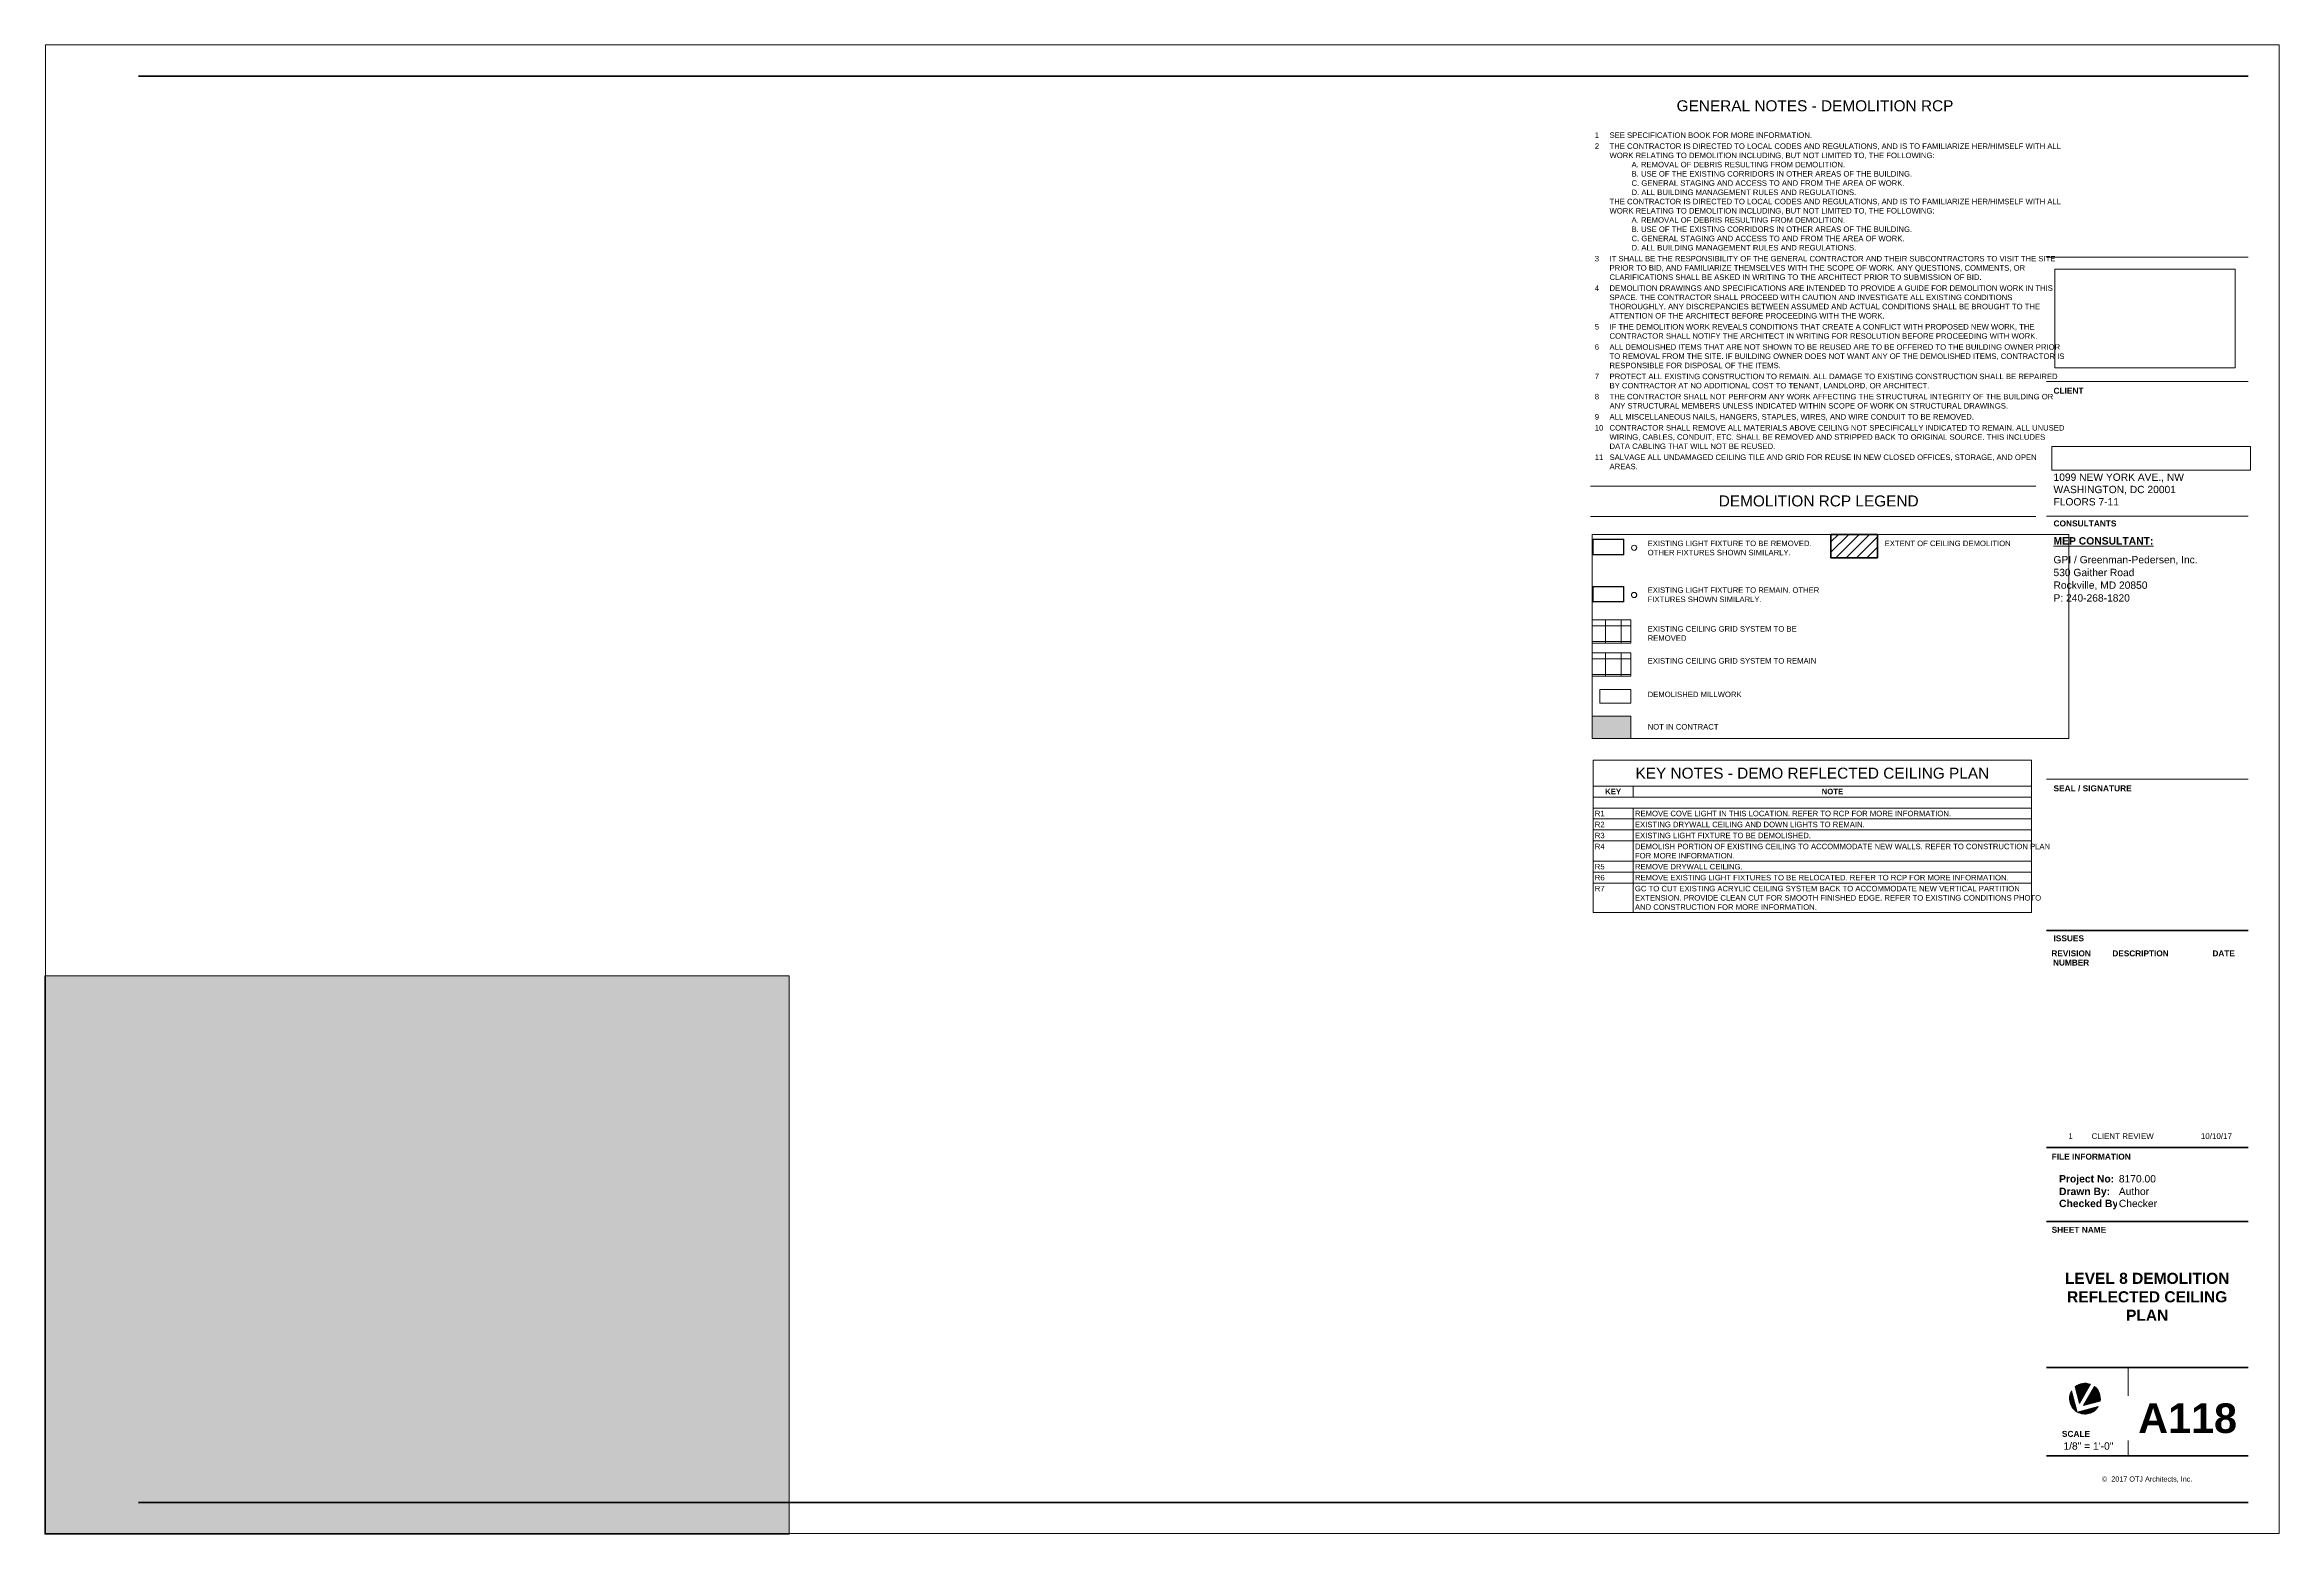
# Paper-space layout 'Layout1' of a CAD drawing. Header units: inches. Extents: x 0 to 36, y 0 to 24.
# The model-space entities are those that its viewports show. They can reach past a viewport. Long polylines and large blocks are cut down to what shows.
import ezdxf

# ---------------------------------------------------------------- set-up
doc = ezdxf.new("R2010")
doc.units = ezdxf.units.IN
doc.header["$MEASUREMENT"] = 0
for name, pattern in [('Dash', [0.25, 0.125, -0.125]), ('Dash 1_16_', [0.12499999999999999, 0.06249999999999999, -0.06249999999999999]), ('Dash 1_8_', [0.25, 0.125, -0.125]), ('Demolished 3_16_', [0.2812499999999999, 0.1874999999999999, -0.09374999999999997])]:
    doc.linetypes.add(name, pattern=pattern)
for name, color, linetype, lineweight in [('A-ANNO-NOTE', 131, 'Continuous', 9), ('A-DETL', 90, 'Dash 1_8_', 70), ('A-DETL-DEMO', 6, 'Demolished 3_16_', 9), ('A-DETL-GENF', 92, 'Continuous', 9), ('A-DETL-MBND', 5, 'Continuous', 9), ('A-DETL-THIN', 151, 'Continuous', 9), ('G-ANNO-REFR', 1, 'Dash', 9), ('G-ANNO-SCHD', 231, 'Continuous', 9), ('G-ANNO-TEXT', 231, 'Continuous', 9), ('G-ANNO-TTLB', 6, 'Continuous', 9), ('G-ANNO-TTLB-THIN', 151, 'Continuous', 9), ('G-ANNO-TTLB-WIDE', 214, 'Continuous', 50)]:
    doc.layers.add(name, color=color, linetype=linetype, lineweight=lineweight)
doc.layers.add('G-ANNO-NPLT', color=191, linetype='Continuous', plot=False)
doc.styles.add('Arial_1', font='arial.ttf', dxfattribs={"height": 0.09220621257485029})
doc.styles.add('Arial_B_2', font='arialbd.ttf', dxfattribs={"height": 0.09513339392643282})
doc.styles.add('Swis721 Lt BT', font='swissl.ttf', dxfattribs={"height": 8.514637904468403})
doc.styles.add('Swis721 Lt BT_1', font='swissl.ttf', dxfattribs={"height": 0.09608532357473035})
doc.styles.add('Swis721 Lt BT_2', font='swissl.ttf', dxfattribs={"height": 0.08333333333333331})
doc.styles.add('Swis721 Lt BT_3', font='swissl.ttf', dxfattribs={"height": 0.1182588597842835})
doc.styles.add('Swis721 Lt BT_4', font='swissl.ttf', dxfattribs={"height": 0.1773882896764253})
doc.styles.add('Swis721 Lt BT_5', font='swissl.ttf', dxfattribs={"height": 0.08869414483821263})
doc.styles.add('Swis721 Lt BT_B_1', font='', dxfattribs={"height": 0.1192218798151002})
doc.styles.add('Swis721 Lt BT_B_2', font='', dxfattribs={"height": 0.4768875192604006})
doc.styles.add('Swis721 Lt BT_B_3', font='', dxfattribs={"height": 0.1788328197226502})
doc.styles.add('Swis721 Lt BT_B_4', font='', dxfattribs={"height": 0.08941640986132511})
doc.styles.get('Swis721 Lt BT_B_1').set_extended_font_data('Swis721 Lt BT', bold=True)
doc.styles.get('Swis721 Lt BT_B_2').set_extended_font_data('Swis721 Lt BT', bold=True)
doc.styles.get('Swis721 Lt BT_B_3').set_extended_font_data('Swis721 Lt BT', bold=True)
doc.styles.get('Swis721 Lt BT_B_4').set_extended_font_data('Swis721 Lt BT', bold=True)
picture_1 = doc.add_image_def('image1.jpg', size_in_pixel=(1248, 150))
picture_2 = doc.add_image_def('image2.jpg', size_in_pixel=(2551, 1396))

# ---------------------------------------------------------------- blocks, each defined once
blk = doc.blocks.new('TB-DC_VA-24 x 36 - DC_VA 24X36-3374688-LEVEL 8 DEMOLITION REFLECTED CEILING PLAN')
at = {"layer": 'G-ANNO-TTLB'}
h = blk.add_hatch(color=256, dxfattribs=at)
edge = h.paths.add_edge_path(flags=0)
edge.add_line((32.66517749473161, 2.311137523626253), (32.75616867069017, 1.971553831908551))
edge.add_arc((32.88046492856971, 2.186841265746675), 0.2485925157591483, 149.9999999999986, 240.0000000000104, ccw=False)
h = blk.add_hatch(color=256, dxfattribs=at)
edge = h.paths.add_edge_path(flags=0)
edge.add_line((32.79448804294488, 2.111040377379424), (32.72269999401936, 2.378957023345547))
edge.add_arc((32.88046492856972, 2.186841265746635), 0.2485925157591917, 68.45651933527552, 129.3927463647064, ccw=False)
edge.add_line((32.97174988950517, 2.418066901865336), (32.79448804294488, 2.111040377379424))
h = blk.add_hatch(color=256, dxfattribs=at)
edge = h.paths.add_edge_path(flags=0)
edge.add_line((33.12572452239279, 2.146270703399233), (32.85780787642671, 2.074482654473722))
edge.add_line((32.85780787642671, 2.074482654473722), (33.03506972298693, 2.38150917895962))
edge.add_arc((32.88046492856969, 2.186841265746723), 0.2485925157591436, -9.39274636469412, 51.5434806647329, ccw=False)
h = blk.add_hatch(color=256, dxfattribs=at)
edge = h.paths.add_edge_path(flags=0)
edge.add_line((32.75616867069017, 1.97155383190856), (33.09575236240782, 2.062545007867137))
edge.add_arc((32.88046492856971, 2.186841265746674), 0.248592515759136, 240.0000000000069, 330.0000000000087, ccw=False)
at = {"layer": 'A-ANNO-NOTE'}
for p, q in [((32.75616867069017, 1.971553831908565), (32.66517749473162, 2.311137523626257)), ((32.66517749473162, 2.311137523626253), (32.75616867069017, 1.971553831908569)), ((32.75616867069017, 1.971553831908551), (32.66517749473161, 2.311137523626253)), ((32.72269999401936, 2.378957023345545), (32.79448804294488, 2.111040377379423)), ((32.79448804294488, 2.111040377379424), (32.72269999401936, 2.378957023345546)), ((32.72269999401936, 2.378957023345547), (32.79448804294488, 2.111040377379424)), ((32.97174988950518, 2.418066901865338), (32.79448804294488, 2.111040377379423)), ((32.79448804294488, 2.111040377379423), (32.97174988950518, 2.418066901865338)), ((32.79448804294488, 2.111040377379424), (32.97174988950517, 2.418066901865336)), ((33.03506972298698, 2.381509178959574), (32.85780787642671, 2.074482654473721)), ((32.85780787642671, 2.07448265447372), (33.03506972298698, 2.381509178959573)), ((33.03506972298693, 2.38150917895962), (32.85780787642671, 2.074482654473722)), ((33.09575236240781, 2.062545007867142), (32.75616867069017, 1.971553831908566)), ((32.75616867069018, 1.971553831908561), (33.09575236240781, 2.062545007867137)), ((33.09575236240782, 2.062545007867137), (32.75616867069017, 1.97155383190856)), ((33.12572452239277, 2.146270703399232), (32.85780787642671, 2.07448265447372)), ((32.85780787642671, 2.07448265447372), (33.12572452239277, 2.146270703399233)), ((32.85780787642671, 2.074482654473722), (33.12572452239279, 2.146270703399233))]:
    blk.add_line(p, q, dxfattribs=at)
for centre, radius, start, end in [((32.88046492856971, 2.186841265746674), 0.2485925157591424, 149.9999999999968, 240.0000000000108), ((32.8804649285697, 2.186841265746679), 0.2485925157591398, 149.999999999994, 239.9999999953111), ((32.88046492856971, 2.186841265746675), 0.2485925157591486, 149.9999999999979, 240.00000000001), ((32.88046492856973, 2.186841265746622), 0.2485925157592049, 68.4565193352762, 129.3927463647056), ((32.88046492856973, 2.18684126574662), 0.2485925157592115, 68.45651933527687, 129.3927463647065), ((32.88046492856972, 2.186841265746635), 0.2485925157591917, 68.4565193352751, 129.3927463647061), ((32.88046492856969, 2.186841265746727), 0.2485925157591366, 350.6072536353049, 51.54348066473147), ((32.88046492856969, 2.186841265746724), 0.2485925157591366, 350.6072536353153, 51.54348066473151), ((32.88046492856969, 2.186841265746723), 0.2485925157591436, 350.6072536353055, 51.54348066473253), ((32.88046492856971, 2.186841265746673), 0.248592515759136, 240.0000000000082, 330.0000000000084), ((32.8804649285697, 2.186841265746679), 0.2485925157591307, 239.9999999953101, 330.0000000000065), ((32.88046492856971, 2.186841265746674), 0.2485925157591396, 240.0000000000067, 330.0000000000076)]:
    blk.add_arc(centre, radius, start, end, dxfattribs=at)
at = {"layer": 'G-ANNO-TTLB'}
for p, q in [((0.01249999999996198, 24.0124999999998), (0.01249999999996198, 0.01249999999916795)), ((36.0125, 24.0125), (0.01249999999999929, 24.0125)), ((36.0125, 0.01249999999988205), (36.0125, 24.0125)), ((32.26249999999998, 20.58615224385849), (35.51249999999998, 20.58615224385849)), ((32.26249999999998, 20.58615224385849), (35.51249999999998, 20.58615224385849)), ((0.01249999999996198, 0.01249999999916529), (36.01249999999995, 0.01249999999916529))]:
    blk.add_line(p, q, dxfattribs=at)
at = {"layer": 'G-ANNO-TTLB-THIN'}
for p, q in [((32.26249999999998, 18.58047974385848), (35.51249999999999, 18.58047974385848)), ((32.26249999999998, 16.41007603562076), (35.51249999999999, 16.41007603562076)), ((32.26249999999997, 12.17184017249794), (35.51249999999999, 12.17184017249794)), ((33.57501179533868, 2.690203614458643), (33.57501179533868, 1.262499999999882))]:
    blk.add_line(p, q, dxfattribs=at)
at = {"layer": 'G-ANNO-TTLB-WIDE'}
for p, q in [((35.51249999999999, 23.50249999999988), (1.512500000000036, 23.50249999999988)), ((32.26249999999997, 9.731457673865457), (35.51249999999999, 9.731457673865457)), ((35.51249999999999, 6.238084377275196), (32.26249999999996, 6.238084377275206)), ((35.51249999999999, 5.04106319586103), (32.26249999999996, 5.041063195861041)), ((32.26249999999996, 2.690203614458643), (35.51249999999999, 2.690203614458643)), ((32.26249999999995, 1.262499999999882), (35.51249999999999, 1.262499999999882)), ((1.512499999999998, 0.512499999999882), (32.26249999999998, 0.512499999999882)), ((32.26249999999998, 0.512499999999882), (35.51249999999999, 0.512499999999882))]:
    blk.add_line(p, q, dxfattribs=at)
at = {"layer": 'G-ANNO-TTLB', "attachment_point": 1, "bg_fill": 3, "box_fill_scale": 1.25, "bg_fill_color": 0, "bg_fill_transparency": 0}
for s, insert, char_height, width, line_spacing_factor, style in [('DESCRIPTION', (33.32202222069675, 9.411992460571073), 0.09513339392643282, 1.053, 0.9385317878468563, 'Arial_B_2'), ('DATE', (34.93478327608478, 9.411992460571073), 0.09513339392643282, 0.41625, 0.9385317878468563, 'Arial_B_2'), ('Project No:', (32.46268918111955, 5.79106529491365), 0.1192218798151002, 0.9719999999999999, 0.9985383491037771, 'Swis721 Lt BT_B_1'), ('\\fSwis721 Lt BT|b1|i0|c0|p34|;SCALE', (32.50898079860782, 1.667155000893929), 0.09608532357473035, 0.4960054163845632, 1.006669768884753, 'Swis721 Lt BT_1')]:
    blk.add_mtext(s, dxfattribs=dict(at, insert=insert, char_height=char_height, width=width, line_spacing_factor=line_spacing_factor, style=style))
at = {"layer": 'G-ANNO-TTLB', "insert": (33.88280484204999, 0.932760695162638), "char_height": 0.08333333333333331, "width": 1.691133294186729, "attachment_point": 2, "line_spacing_factor": 1.006669768884753, "style": 'Swis721 Lt BT_2'}
blk.add_mtext('©  2017 OTJ Architects, Inc.', dxfattribs=at)
at = {"layer": 'G-ANNO-TTLB'}
image = blk.add_image(picture_2, insert=(32.39394147330498, 18.80362172958001), size_in_units=(2.9068955071309204, 1.5907589682300123), dxfattribs=at)
image.dxf.flags = 7
at = {"layer": 'G-ANNO-TTLB', "attachment_point": 1, "bg_fill": 3, "box_fill_scale": 1.25, "bg_fill_color": 0, "bg_fill_transparency": 0}
for s, insert, char_height, width, line_spacing_factor, style in [('\\fSwis721 Lt BT|b1|i0|c0|p34|;CLIENT', (32.37337726309554, 18.4818786766096), 0.09608532357473035, 0.5374407582938387, 1.006669768884753, 'Swis721 Lt BT_1'), ('\\fSwis721 Lt BT|b1|i0|c0|p34|;CONSULTANTS', (32.37428590828188, 16.34272496837187), 0.09608532357473035, 1.134597156398104, 1.006669768884753, 'Swis721 Lt BT_1'), ('\\fSwis721 Lt BT|b1|i0|c0|p34|;SEAL / SIGNATURE', (32.37325769334894, 12.07303768922743), 0.09608532357473035, 1.395396073121191, 1.006669768884753, 'Swis721 Lt BT_1'), ('\\fSwis721 Lt BT|b1|i0|c0|p34|;ISSUES', (32.37329619640249, 9.65579013132555), 0.09608532357473035, 0.547190250507786, 1.006669768884753, 'Swis721 Lt BT_1'), ('\\fSwis721 Lt BT|b1|i0|c0|p34|;FILE INFORMATION', (32.3437895233209, 6.136053448319706), 0.09608532357473035, 1.428300609343263, 1.006669768884753, 'Swis721 Lt BT_1'), ('Drawn By:', (32.46268918111955, 5.587734365212077), 0.1192218798151002, 0.8879999999999998, 0.9985383491037771, 'Swis721 Lt BT_B_1'), ('\\fSwis721 Lt BT|b1|i0|c0|p34|;SHEET NAME', (32.3437895233209, 4.956461656030365), 0.09608532357473035, 0.9859174001354094, 1.006669768884753, 'Swis721 Lt BT_1')]:
    blk.add_mtext(s, dxfattribs=dict(at, insert=insert, char_height=char_height, width=width, line_spacing_factor=line_spacing_factor, style=style))
at = {"layer": 'G-ANNO-TTLB', "bg_fill": 3, "box_fill_scale": 1.25, "bg_fill_color": 0, "bg_fill_transparency": 0}
for s, insert, char_height, width, attachment_point, line_spacing_factor, style in [('\\LMEP CONSULTANT:', (32.37329619640249, 16.07384631350395), 0.1192218798151002, 1.7925, 1, 0.9985383491037771, 'Swis721 Lt BT_B_1'), ('REVISION\\PNUMBER', (32.65724285685402, 9.411992460571073), 0.09513339392643282, 0.7357499999999999, 2, 0.9385317878468563, 'Arial_B_2'), ('Checked By:', (32.46268918111955, 5.393544271185731), 0.1192218798151002, 1.1115, 1, 0.9985383491037771, 'Swis721 Lt BT_B_1')]:
    blk.add_mtext(s, dxfattribs=dict(at, insert=insert, char_height=char_height, width=width, attachment_point=attachment_point, line_spacing_factor=line_spacing_factor, style=style))

msp = doc.modelspace()

# ---------------------------------------------------------------- hatches: boundary and pattern name
at = {"layer": 'A-DETL-GENF'}
h = msp.add_hatch(color=9, dxfattribs=at)
h.paths.add_polyline_path([(660.9834797504003, -433.4353236699363), (660.9834797504003, -433.9353236699366), (656.6900564768627, -433.9353236699366), (656.6900564768627, -433.4353236699363)], flags=0)
h.paths.add_polyline_path([(131.7649005817633, -847.9934023072892), (290.739329844735, -780.4980893510481), (227.7078407063127, -632.0052065429006), (203.2978773463724, -642.3666212537948), (194.9704201704446, -622.7483615645891), (199.2277551176622, -620.9412300953262), (205.748080824327, -636.3021548373143), (297.8760631437829, -597.1961464745016), (299.6831946130459, -601.4534814217188), (231.9651756535303, -630.198075073638), (294.9965234831548, -778.6906249791195), (401.0845671462851, -733.6491315694232), (338.0567406913447, -585.164877502822), (336.5033887511436, -585.8242362821484), (334.6962572818808, -581.5669013349308), (419.28164275213, -545.6625353834282), (421.0887742213928, -549.9198703306458), (342.3140756385622, -583.3577460335598), (405.3417607847047, -731.841667197495), (515.3128700827393, -685.151551858646), (511.6880892321665, -685.151551858646), (511.6880892321665, -619.4027848786629), (491.8949682861371, -619.4027848786629), (491.8949682861371, -612.4027848786625), (492.0069584593401, -612.4027848786625), (492.0069584593401, -532.9381131245918), (471.733480280098, -532.9381131245918), (471.733480280098, -528.4224680343874), (457.9089683594902, -534.2906251910744), (456.1018368902271, -530.0332902438571), (470.8299145454664, -523.7815921880286), (471.733480280098, -525.9102596616376), (471.733480280098, -508.9381131245918), (495.733480280098, -508.9381131245918), (495.733480280098, -510.5275882335142), (555.6706375525221, -510.5275882335145), (555.6706375525221, -394.7498531080817), (560.670637552522, -394.7498531080817), (560.670637552522, -437.3130093545549), (560.1706375525217, -437.3130093545549), (560.1706375525217, -441.9380093545551), (560.670637552522, -441.9380093545551), (560.670637552522, -498.0898845120222), (620.8821461732383, -498.0898845120222), (620.8821461732383, -477.6522231353305), (625.8821461732382, -477.6522231353305), (625.8821461732382, -500.4648845120221), (758.5071637197532, -500.4648845120221), (758.4645654787292, -433.9353236699362), (754.2334797504523, -433.9353236699362), (754.2334797504523, -433.4353236699367), (758.5071637197533, -433.4353236699367), (758.5071637197533, -376.9359923148448), (697.4834797504138, -376.9359923148448), (697.4834797504167, -433.4353236699367), (721.7334797504518, -433.4353236699367), (721.7334797504518, -433.9353236699366), (693.4834797504005, -433.9353236699366), (693.4834797504005, -433.4353236699367), (696.9834797504168, -433.4250143915864), (696.9834797504168, -376.9359923148448), (661.4834797504029, -376.9359923148448), (661.4834797504005, -433.4353236699363), (660.9834797504003, -433.4353236699363), (660.9834797504004, -376.9359923148448), (625.4591332033249, -376.9359923148448), (625.4591332033249, -433.4353236699363), (624.1900564768625, -433.435323669936), (624.1900564768625, -433.9353236699366), (625.4591332033249, -433.9353236699366), (625.4591332033249, -441.9380093545551), (600.1706375525218, -441.9380093545551), (600.1706375525218, -437.3130093545552), (620.8341332033248, -437.3130093545552), (620.8341332033248, -304.3748531080799), (601.1706375525221, -304.3748531080799), (601.1706375525221, -299.7498531080795), (634.6082499095241, -299.7498531080799), (634.6082499095239, -357.0098805562841), (665.4835624630601, -357.0098805562841), (665.4835624630601, -344.9495390663749), (665.98356246306, -344.9495390663749), (665.98356246306, -357.0098805562841), (696.9834797504168, -357.0098805562841), (696.9834797504168, -299.9495321712311), (699.2333815232182, -299.9495321712311), (699.2333815232182, -300.4495321712313), (697.4834797504167, -300.4495321712313), (697.4834797504169, -357.0098805562841), (733.4832832960205, -357.0098805562841), (733.4832832960205, -300.4495321712313), (731.7333815232186, -300.4495321712313), (731.7333815232186, -299.9495321712311), (757.7091332033253, -299.9495321712315), (757.7091332033253, -300.4495321712313), (733.9832832960204, -300.4495321712313), (733.9832832960201, -357.0098805562841), (793.959133203325, -357.0098805562844), (793.9591332033252, -300.4495321712313), (790.2091332033253, -300.4495321712313), (790.2091332033253, -299.9495321712315), (793.9591332033252, -299.9495321712315), (793.9591332033252, -230.9908611284903), (634.9834369303277, -230.9908611284903), (634.9834369303277, -254.9908611284898), (560.6706375525221, -254.977240021357), (560.6706375525221, -299.7498531080795), (561.1706375525218, -299.7498531080795), (561.1706375525218, -304.3748531080796), (560.6706375525221, -304.3748531080796), (560.6706375525221, -346.7498531080798), (555.6706375525221, -346.7498531080798), (555.6706375525221, -249.9772400213568), (564.5913601934102, -249.9772400213568), (564.5913601934102, -200.8417931341543), (575.8413601934102, -200.8417931341543), (575.8413601934102, -243.7408611284896), (630.3584369303276, -243.7408611284896), (630.3584369303276, -224.9908611284896), (674.8584801254701, -224.9908611284898), (674.8584801254701, -160.8417334490033), (555.7355738054698, -160.8417334490033), (555.7355738054698, 0.6582535666877901), (596.7334635365, 0.6584493540503898), (596.7334635365, -16.34211509228475), (638.7335150115287, -16.34211509228475), (638.7335150115287, 0.6584493540498783), (700.7334455503875, 0.6582777515964152), (700.7334455503875, -16.34211509228475), (742.7335150101655, -16.34211509228475), (742.7335150101655, 0.6584493540498783), (804.7334455503878, 0.6582777515964152), (804.7334455503878, -16.34211509228475), (846.7335150106526, -16.34211509228475), (846.7335150106526, 0.6584493540495372), (908.7334455503877, 0.6582777515964152), (908.7334455503877, -16.34211509228475), (950.7335150105107, -16.34211509228475), (950.7335150105107, 0.6584493540491961), (1498.609656567821, 0.6582777515926636), (1498.609656567821, -374.5487036101055), (1553.420962948588, -374.5487036101055), (1553.420962948589, 351.5871328168309), (1718.671101291783, 351.5871328168304), (1718.671101291783, 360.5871307006589), (1723.296101291783, 360.5871307006589), (1723.296101291783, 351.5871328168304), (1910.234484195759, 351.5871328168288), (1910.234484195759, 580.4323211622426), (-120.3534473380869, 580.4323211622426), (-120.3534473380869, 406.9622728470385), (48.70833716123133, 406.9622728470385), (48.70833716123133, 428.9111988008431), (66.73346294862708, 428.9111988008431), (66.73346294862708, 424.286198800843), (53.33333716123139, 424.2861988008432), (53.33333716123139, 330.6497728470385), (48.70833716123133, 330.6497728470385), (48.70833716123133, 402.3372728470383), (-120.3534473380869, 402.3372728470383), (-120.3534473380869, 286.9622728470385), (48.70833716123099, 286.9622728470385), (48.70833716123099, 290.6497728470384), (53.33333716123122, 290.6497728470384), (53.33333716123114, 280.6497728470382), (48.70833716123099, 280.6497728470382), (48.70833716123099, 282.337272847038), (-120.3534473380869, 282.337272847038), (-120.3534473380869, 166.9622728470384), (48.70833716123099, 166.9622728470384), (48.70833716123099, 240.6497728470381), (53.33333716123114, 240.6497728470381), (53.33333716123088, 160.6497728470382), (48.70833716123099, 160.6497728470382), (48.70833716123099, 162.337272847038), (-120.3534473380869, 162.337272847038), (-120.3534473380869, 0.5498509733610034), (-80.76277963279917, 0.5498509733608329), (-80.76277963279917, -14.03772715296185), (48.70833716123074, -14.03772715296219), (48.70833716123099, 120.6497728470381), (53.33333716123088, 120.6497728470381), (53.33333716123088, -25.35022715296213), (48.70833716123074, -25.35022715296213), (48.70833716123074, -18.66272715296207), (-80.76277963279917, -18.66272715296207), (-80.76277963279917, -30.95014902663933), (-120.3534473380869, -30.95014902663933), (-120.3534473380869, -193.037727152962), (48.70833716123031, -193.037727152962), (48.70833716123048, -65.35022715296206), (53.33333716123071, -65.35022715296206), (53.33333716123071, -220.9308177567402), (67.87518439525272, -255.1892629664596), (63.61784944803512, -256.9963944357226), (48.70833716123048, -221.8717846415751), (48.70833716123048, -197.6627271529624), (-120.3534473380869, -197.6627271529624), (-120.3534473380869, -254.1691410194725), (-74.95254019422553, -361.1036833442979), (79.90645336693191, -295.3699405140216), (79.24709458760617, -293.8165885738204), (83.50442953482352, -292.0094571045573), (138.9447268345611, -422.6186126601167), (134.6873918873435, -424.4257441293796), (81.71358483619466, -299.6272754612388), (-73.14507520671063, -365.3608767214172), (42.28843161335374, -637.245955617295), (197.1257915582391, -571.5213957123093), (169.0717311943994, -505.4301712331948), (173.329066141617, -503.6230397639318), (203.1902579747197, -573.971599190264), (182.9391511987658, -582.5676840170285), (183.5985099780916, -584.121035957229), (179.3411750308738, -585.9281674264919), (178.6818162515482, -584.374815486291), (44.09589660086844, -641.5031489944139), (120.3010812814027, -820.992217809056)], flags=0)
h.paths.add_polyline_path([(225.755919458898, -805.7600982712627), (216.3766449646329, -783.6687151103736), (238.468028125522, -774.2894406161079), (247.8473026197878, -796.380823776997), (227.7078407063127, -804.9313767268778)], flags=0)
h.paths.add_polyline_path([(446.6697510677004, -711.967353328644), (437.2904765734347, -689.8759701677549), (459.3818597343238, -680.4966956734892), (468.7611342285895, -702.5880788343786), (455.3311543876883, -708.2900064349673)], flags=0)
h.paths.add_polyline_path([(516.3130892321666, -684.7268917115492), (893.3413575028602, -524.6530919296656), (963.7412392189518, -524.6530919296656), (963.7412392189518, -523.3129362198773), (943.9420846501716, -523.3129362198773), (943.9420846501716, -499.312936219877), (963.7412392189518, -499.312936219877), (963.7412392189518, -496.9378800480578), (968.7412392189517, -496.9378800480578), (968.7412392189517, -456.937880048058), (963.7412392189518, -456.937880048058), (963.7412392189518, -457.4378800480575), (946.4834905811227, -457.4378800480575), (946.4834905811229, -308.8572704857597), (799.9591332033249, -308.8572704857597), (799.9591332033247, -363.0098805562844), (764.5071637197533, -363.0098805562844), (764.5071637197533, -516.5275882335152), (744.7334802310797, -516.5275882335148), (744.7334802310797, -518.8327619798554), (942.7334802837256, -518.8327619798554), (942.7334802837256, -523.8327619798563), (744.7334802310797, -523.8327619798563), (744.7334802310797, -532.9381131245925), (725.2571642005397, -532.9381131245925), (725.2571642005397, -561.4193000787213), (744.7334802310797, -561.4193000787213), (744.7334802310797, -585.4193000787213), (725.2571642005397, -585.4193000787213), (725.25716420054, -591.5347252076219), (659.6184002883473, -619.4027848786629), (590.8130892321637, -619.4027848786629), (590.8130892321667, -647.0636372626773), (516.7337343546027, -647.0636372626773), (516.7337343546027, -643.5636372626774), (587.3130892321697, -643.5636372626774), (587.3130892321699, -619.4027848786629), (516.3130892321683, -619.4027848786629), (516.3130892321666, -647.0636372626773)], flags=0)
h.paths.add_polyline_path([(658.1939491881178, -612.4027848786628), (718.2571642005399, -586.9019198373909), (718.2571642005399, -516.5275882335148), (499.0069584593404, -516.5275882335148), (499.00695845934, -612.4027848786625), (641.7065671167063, -612.4027848786628)], flags=0)
h.paths.add_polyline_path([(266.0642298651043, -553.3927665706929), (246.2554822035636, -506.736424994122), (353.0305008151457, -461.4032649399603), (225.0160802052914, -159.8857416340133), (218.135308325176, -162.8207547456346), (216.6639952815698, -159.3714449700802), (120.3010812814009, -200.4753241557592), (111.9965035856301, -180.9152176693002), (111.9965035856301, -35.66272715296247), (108.2465035856304, -35.66272715296247), (108.2465035856305, 5.054948820540573), (112.8715035856304, 5.054948820540573), (112.8715035856304, -31.03772715296259), (203.2560671935354, -31.03772715296259), (203.2560671935354, 5.054948820540232), (260.1755296318341, 5.054948820540061), (261.12527710014, 4.105201352234189), (257.7334629486143, 4.105201352234189), (257.7334629486143, 0.9562777777844075), (258.2597919058582, 0.4299488205401757), (250.8715035856305, 0.4299488205401757), (250.8715035856305, -35.66272715296247), (237.0459802801109, -35.66272715296247), (237.0459802801108, -149.2430215811155), (363.4209629486144, -149.243021581116), (363.4209629486144, -0.5197986477660378), (297.7334629486143, -0.5197986477660378), (297.7334629486143, 4.105201352234018), (495.7334802800972, 4.105201352234018), (495.7334802800972, -81.5197986477662), (491.108480280097, -81.5197986477662), (491.108480280097, -0.5197986477660378), (368.0459629486148, -0.5197986477660378), (368.0459629486148, -149.243021581116), (491.108480280097, -149.243021581116), (491.108480280097, -121.5197986477661), (495.7334802800972, -121.5197986477661), (495.7334802800968, -271.6485654056102), (491.1084802800968, -271.6485654056102), (491.108480280097, -229.9380655476185), (467.1084802800964, -229.9380655476192), (467.1084802800964, -196.2072986477661), (491.108480280097, -196.2072986477661), (491.108480280097, -153.8680215811164), (237.0459802801108, -153.8680215811164), (237.0459802801112, -179.2643334492411), (294.817560972284, -315.3360654056076), (491.1084802800968, -315.3360654056098), (491.1084802800968, -311.6485654056104), (495.7334802800968, -311.6485654056104), (495.7334802800967, -455.1771229589646), (418.4732378813657, -487.9721501514753), (416.6661064121026, -483.714815204258), (491.1084802800966, -452.1159022384344), (491.1084802800968, -319.9610654056106), (296.7811838119426, -319.9610654056099), (373.9956285274556, -501.8273584619193), (379.8459122740046, -499.3440603438291), (381.653043743268, -503.6013952910464), (372.5813258916567, -507.4521110588144), (361.9810108299507, -482.4847618457965), (304.7783315584577, -506.7658586162604), (315.2334738587213, -531.396630339359), (266.3106615771474, -553.2825239663828)], flags=0)
h.paths.add_polyline_path([(266.3106615771474, -548.2158221644428), (309.203423239598, -529.0275053990299), (293.3813063922581, -491.7529339918842), (250.1340137305174, -510.1143116402999), (250.175952024448, -510.2130905939326), (271.8267129222022, -501.0208898166819), (281.2059874161659, -523.1122729776979), (259.555226518416, -532.3044737549493), (266.0642298651043, -547.6353916229048)], flags=0)
h.paths.add_polyline_path([(3.30846927488659, -538.9771653625842), (-6.070805219378811, -516.8857822016954), (16.02057794151025, -507.5065077074294), (25.39985243577604, -529.5978908683185), (16.02057794151029, -533.5800222449777)], flags=0)
h.paths.add_polyline_path([(27.39094445204551, -520.2824489130043), (25.50194740903983, -516.0598638401549), (150.9759958062402, -462.7992902076787), (150.3166370269144, -461.2459382674775), (154.5739719741319, -459.4388067982146), (157.699821002047, -466.8028456258343), (153.4424860548285, -468.6099770950968), (152.7831272755031, -467.056625154896), (41.84812909148031, -514.1457381202722)], flags=0)
h.paths.add_polyline_path([(758.5071637197533, -510.5275882335145), (758.5071637197533, -505.0898845120226), (560.670637552522, -505.0898845120223), (560.670637552522, -510.5275882335145), (720.7334802310797, -510.5275882335145), (720.7334802310797, -508.9381131245925), (744.7334802310797, -508.9381131245925), (744.7334802310797, -510.5275882335145), (752.0277739943332, -510.5275882335145)], flags=0)
h.paths.add_polyline_path([(302.9712000891952, -502.5085236690428), (360.1735464688168, -478.2275682027949), (354.837965170754, -465.6604585699477), (297.6385000352614, -489.9454696307509), (302.6820626130931, -501.8273584619193)], flags=0)
h.paths.add_polyline_path([(963.7412392189518, -452.4378800480577), (963.7412392189519, -308.8572704857597), (951.483490581123, -308.8572704857597), (951.483490581123, -452.4378800480577), (958.1250045692094, -452.4378800480577)], flags=0)
h.paths.add_polyline_path([(758.5071637197533, -370.9359923148445), (758.5071637197533, -363.0098805562844), (625.4591332033249, -363.0098805562844), (625.4591332033249, -370.9359923148445), (739.4790655824503, -370.9359923148445)], flags=0)
h.paths.add_polyline_path([(625.4591332033249, -357.0098805562841), (631.108249909524, -357.0098805562841), (631.108249909524, -304.3748531080799), (625.4591332033249, -304.3748531080799), (625.4591332033249, -350.0345817510879)], flags=0)
h.paths.add_polyline_path([(967.2209177567207, -347.3626268459989), (968.7412392189517, -347.3626268459989), (968.7412392189517, -342.7376268459989), (967.2209177567207, -342.7376268459989)], flags=0)
h.paths.add_polyline_path([(958.1250045692094, -303.8572704857594), (963.7412392189519, -303.8572704857594), (963.7412392189519, -267.3357967128443), (968.7412392189517, -267.3357967128443), (968.7412392189517, -227.3357967128442), (965.7334802837265, -227.3264629265261), (965.7334802837265, -224.7167764952555), (769.7350734502107, -224.7167764952555), (769.7350734502107, -224.9908611284898), (799.9591332033247, -224.9908611284903), (799.9591332033247, -303.8572704857594), (951.483490581123, -303.8572704857594)], flags=0)
h.paths.add_polyline_path([(766.2350734502093, -224.9908611284898), (766.2236008464985, -205.9380655476203), (679.4834801254702, -205.9380655476203), (679.4834801254702, -224.9908611284898), (739.4790655824503, -224.9908611284898)], flags=0)
h.paths.add_polyline_path([(967.236850517811, -222.3264629265261), (968.132164249468, -222.3264629265261), (968.132164249468, -204.9389344555794), (965.4420846501724, -204.9389344555794), (965.4420846501724, -199.9389344555791), (988.7334803340617, -199.9389344555793), (988.7334803340617, -161.7445050640487), (993.7334803340614, -161.7445050640487), (993.7334803340614, -121.7445050640488), (988.7334803340614, -121.7445050640488), (988.7334803340614, -121.3417321479468), (980.1084802804533, -121.3417321479468), (980.1084802804533, -122.5917332798395), (769.7350734502111, -122.5917332798395), (769.7350734502107, -217.7167764952556), (965.7334802837265, -217.7167764952556), (965.7334802837265, -222.3264629265261), (967.229018231965, -222.3264629265261)], flags=0)
h.paths.add_polyline_path([(491.108480280097, -201.3148456606241), (491.108480280097, -200.8322986477695), (471.7334802800987, -200.8322986477687), (471.7334802800963, -201.3148456606241), (472.2160272929519, -201.3148456606241)], flags=0)
h.paths.add_polyline_path([(721.9344359582533, -201.31306554762), (766.235073450211, -201.31306554762), (766.2350734502114, -119.3417332798389), (679.4834801254713, -119.3417332798389), (679.4834801254702, -201.31306554762)], flags=0)
h.paths.add_polyline_path([(232.4209802801109, -168.3708845811633), (232.4209802801109, -156.7271601276787), (228.2354405460045, -158.5125141857482), (229.1089199058318, -160.5698553194995)], flags=0)
h.paths.add_polyline_path([(584.6592860477166, -146.8417334490029), (668.2334801254704, -146.8417334490029), (668.2334801254706, -111.3417332798385), (771.7334455503859, -111.3417332798389), (771.7334455503859, -24.34155064595091), (569.73557380547, -24.34155064594955), (569.73557380547, -146.8417334490029)], flags=0)
h.paths.add_polyline_path([(817.1103943068858, -111.3417332798389), (979.7334803340615, -111.3417332798389), (979.7334803340615, -24.34155064595091), (776.3584455503858, -24.34155064595091), (776.3584455503858, -111.3417332798389)], flags=0)
h.paths.add_polyline_path([(207.8810671935355, -31.03772715296259), (232.4209802801111, -31.03772715296259), (232.4209802801111, -29.34172933682009), (220.7334802801107, -29.34172933682009), (220.7334802801107, -1.341729336819981), (246.2465035856306, -1.341729336819981), (246.2465035856306, 0.4299488205401757), (207.8810671935355, 0.4299488205401757), (207.8810671935355, -29.4342976748959)], flags=0)
h.paths.add_polyline_path([(246.2465035856305, -31.03772715296259), (246.2465035856306, -29.34172933682009), (237.0459802801111, -29.34172933682009), (237.0459802801111, -31.03772715296259)], flags=0)
h.paths.add_polyline_path([(-93.75213130742067, -27.45014902663928), (-84.2627796327991, -27.45014902663928), (-84.2627796327991, -27.34172933681884), (-117.7521313074207, -27.34172933681884), (-117.7521313074207, -2.950149026639394), (-120.3534473380869, -2.950149026639394), (-120.3534473380869, -27.45014902663928), (-117.7521313074207, -27.45014902663928)], flags=0)
h.paths.add_polyline_path([(1495.170962948592, 70.48020135223145), (1473.047894306887, 70.48020135223162), (1473.047894306887, 222.4319906365079), (1334.047894306886, 222.4319906365079), (1334.047894306887, 99.48020135223202), (1442.733646252305, 99.48020135223184), (1442.733646252305, 70.9177013522319), (1220.422894307287, 70.91770135223395), (1220.422894307287, 99.48020135223253), (1329.422894306887, 99.48020135223202), (1329.422894306887, 222.4319906365079), (1167.422894306887, 222.431990636509), (1167.422894306887, 137.872842567838), (1166.985394306887, 137.872842567838), (1166.985394306887, 106.3702934765233), (1167.422894306887, 106.3702934765233), (1167.422894306887, 70.48020135223213), (1162.797894306887, 70.48020135223213), (1162.797894306887, 70.91770135223275), (1009.797894306886, 70.91770135223275), (1009.797894306886, 133.2478425678381), (931.4228943068862, 133.2478425678381), (931.4228943068861, 70.48020135223298), (766.7978943068863, 70.48020135223332), (766.7978943068863, 103.4334543623879), (726.0459629486152, 103.4334543623879), (726.0459629486152, 294.1491344681616), (766.7978943068863, 294.1491344681568), (766.7978943068864, 350.6677013522336), (785.1103943068863, 350.6677013522336), (785.1103943068863, 346.9177013522334), (771.4228943068864, 346.9177013522334), (771.422894306886, 227.0569906365097), (826.7978943068862, 227.0569906365097), (826.7978943068862, 346.9177013522334), (825.1103943068865, 346.9177013522334), (825.1103943068865, 350.6677013522332), (1166.985394306887, 350.6677013522332), (1166.985394306887, 227.0569906365097), (1492.420962948592, 227.0569906365097), (1492.420962948592, 347.7444906365075), (1497.045962948593, 347.7444906365075), (1497.045962948593, 222.4319906365079), (1477.672894306887, 222.4319906365079), (1477.672894306887, 75.10520135223167), (1495.170962948592, 75.10520135223167), (1495.170962948592, 70.9177013522319)], flags=0)
h.paths.add_polyline_path([(453.398534107715, 72.48020135223321), (430.4209629486149, 72.48020135223389), (430.4209629486149, 109.3702934765245), (435.045962948615, 109.3702934765245), (435.045962948615, 77.10520135223327), (557.4209629486154, 77.10520135223327), (557.4209629486154, 182.4319906365102), (528.4209629486152, 182.4319906365102), (528.4209629486152, 187.2444906365101), (533.0459629486152, 187.2444906365101), (533.0459629486152, 187.0569906365103), (557.4209629486154, 187.0569906365103), (557.4209629486154, 226.4319906365101), (533.0459629486152, 226.4319906365108), (533.0459629486152, 226.2444906365104), (528.4209629486152, 226.2444906365104), (528.4209629486152, 226.4319906365103), (396.0459629486273, 226.4319906365108), (396.0459629486273, 151.0569906365106), (436.9435671935356, 151.0569906365106), (436.9435671935356, 146.4319906365104), (354.9435671935357, 146.4319906365104), (354.9435671935357, 151.0569906365106), (378.9435671935353, 151.0569906365106), (378.9435671935353, 226.4319906365108), (229.6689184153821, 226.4319906365108), (229.6689184153818, 187.3346897696425), (265.3564184153818, 187.3346897696433), (265.3564184153818, 182.7096897696436), (229.6689184153818, 182.7096897696436), (229.6689184153815, 77.10520135223446), (354.9435671935357, 77.10520135223446), (354.9435671935357, 109.3702934765249), (359.5685671935357, 109.3702934765249), (359.5685671935357, 72.48020135223389), (108.2465035856305, 72.48020135223389), (108.2465035856308, 129.022189769644), (112.8715035856307, 129.022189769644), (112.8715035856304, 77.10520135223446), (225.0439184153815, 77.10520135223446), (225.0439184153816, 176.709689769644), (112.8715035856307, 176.709689769644), (112.8715035856308, 169.022189769644), (108.2465035856308, 169.022189769644), (108.2465035856308, 181.334689769644), (225.0439184153816, 181.334689769644), (225.0439184153819, 348.7444906365102), (107.2465035856311, 348.7444906365102), (107.2465035856311, 353.3694906365102), (229.668918415382, 353.3694906365102), (229.6689184153818, 231.0569906365114), (557.4209629486154, 231.0569906365114), (557.4209629486154, 353.3694906365102), (589.733462948621, 353.3694906365102), (589.733462948621, 348.7444906365102), (562.0459629486156, 348.7444906365102), (562.0459629486156, 231.0569906365102), (589.733462948621, 231.0569906365102), (589.733462948621, 226.4319906365101), (562.0459629486154, 226.4319906365108), (562.0459629486154, 77.10520135223327), (590.733462948627, 77.10520135223327), (590.733462948627, 72.48020135223321), (491.1084802800971, 72.48020135223321)], flags=0)
h.paths.add_polyline_path([(667.0459629486156, 103.4334543623879), (648.7978943068863, 103.4334543623879), (648.7978943068863, 294.1491344681616), (667.0459629486156, 294.1491344681616), (667.0459629486156, 108.058454362388)], flags=0)
h.paths.add_polyline_path([(766.7978943068863, 108.0584543623869), (766.7978943068863, 289.5241344681568), (730.6709629486157, 289.5241344681615), (730.6709629486152, 108.058454362388), (739.4790655824503, 108.058454362388)], flags=0)
h.paths.add_polyline_path([(653.4228943068862, 108.058454362388), (662.4209629486154, 108.058454362388), (662.4209629486154, 289.5241344681615), (653.4228943068865, 289.5241344681615), (653.4228943068862, 117.0565230041171)], flags=0)
h.paths.add_polyline_path([(383.5685671935361, 151.0569906365106), (391.4209629486272, 151.0569906365106), (391.4209629486272, 226.4319906365108), (383.5685671935368, 226.4319906365108), (383.5685671935361, 151.9482666781774)], flags=0)
h.paths.add_polyline_path([(1723.296101291783, 400.587130700659), (1718.671101291783, 400.587130700659), (1718.671101291783, 419.2861988008373), (1716.733462948586, 419.286198800838), (1716.733462948586, 423.9111988008379), (1718.671101291783, 423.9111988008379), (1718.671101291783, 580.1462336630833), (1723.296101291783, 580.1462336630833), (1723.296101291783, 410.1732274462552)], flags=0)
h.paths.add_polyline_path([(1647.791663573828, 409.2861988008381), (1609.733462948589, 409.2861988008381), (1609.733462948589, 413.9111988008386), (1612.42096294859, 413.9111988008386), (1612.42096294859, 580.1462336630833), (1617.045962948589, 580.1462336630833), (1617.045962948589, 413.9111988008383), (1663.420962948628, 413.9111988008383), (1663.420962948628, 423.9111988008382), (1676.733462948586, 423.9111988008379), (1676.733462948586, 419.286198800838), (1668.045962948628, 419.2861988008382), (1668.045962948628, 409.2861988008381), (1663.420962948628, 409.2861988008381)], flags=0)
h.paths.add_polyline_path([(1497.045962948593, 409.2861988008384), (1422.733462948596, 409.2861988008384), (1422.733462948596, 413.9111988008386), (1492.420962948592, 413.9111988008386), (1492.420962948592, 580.1462336630833), (1497.045962948593, 580.1462336630833), (1497.045962948593, 413.9111988008386), (1569.733462948589, 413.9111988008386), (1569.733462948589, 409.2861988008384), (1513.577963256118, 409.2861988008384)], flags=0)
h.paths.add_polyline_path([(1372.420962948596, 409.2861988008391), (1301.733462948604, 409.2861988008391), (1301.733462948604, 413.9111988008391), (1372.420962948596, 413.9111988008391), (1372.420962948596, 580.1462336630833), (1377.045962948597, 580.1462336630833), (1377.045962948597, 413.9111988008391), (1382.733462948597, 413.9111988008391), (1382.733462948597, 409.2861988008391), (1377.045962948597, 409.2861988008391)], flags=0)
h.paths.add_polyline_path([(1047.204144306886, 409.2861988008396), (1006.108462948613, 409.2861988008396), (1006.108462948613, 413.9111988008398), (1132.420962948603, 413.9111988008398), (1132.420962948603, 580.1462336630833), (1137.045962948604, 580.1462336630833), (1137.045962948604, 413.9111988008398), (1209.733462948604, 413.9111988008398), (1209.733462948604, 409.2861988008396), (1049.118624651917, 409.2861988008396)], flags=0)
h.paths.add_polyline_path([(1257.045962948603, 409.2861988008396), (1249.733462948604, 409.2861988008396), (1249.733462948604, 413.9111988008395), (1252.420962948603, 413.9111988008395), (1252.420962948603, 548.6464684918938), (1257.045962948604, 548.6464684918938), (1257.045962948604, 413.9111988008391), (1261.733462948604, 413.9111988008391), (1261.733462948604, 409.2861988008396)], flags=0)
h.paths.add_polyline_path([(966.1084629486127, 409.2861988008403), (949.1084629486126, 409.2861988008405), (949.1084629486126, 413.9111988008407), (956.7959629486121, 413.9111988008403), (956.7959629486121, 548.6464684918938), (961.4209629486124, 548.6464684918938), (961.4209629486124, 413.9111988008403), (966.1084629486127, 413.9111988008403)], flags=0)
h.paths.add_polyline_path([(826.7978943068858, 409.2861988008405), (826.1084629486124, 409.2861988008405), (826.1084629486124, 413.9111988008414), (830.7959629486119, 413.9111988008414), (830.7959629486119, 580.1462336630833), (835.4209629486123, 580.1462336630833), (835.4209629486123, 413.9111988008407), (909.1084629486123, 413.9111988008407), (909.1084629486123, 409.2861988008405), (830.7959629486119, 409.2861988008405)], flags=0)
h.paths.add_polyline_path([(562.0459629486156, 409.286198800841), (521.7334629486211, 409.286198800841), (521.7334629486211, 413.9111988008414), (652.4209629486156, 413.9111988008414), (652.4209629486156, 580.1462336630833), (657.0459629486159, 580.1462336630833), (657.0459629486159, 413.9111988008414), (786.1084629486123, 413.9111988008414), (786.1084629486123, 409.286198800841), (584.6592860477166, 409.286198800841)], flags=0)
h.paths.add_polyline_path([(481.7334629486211, 409.2861988008418), (465.7334629486212, 409.286198800842), (465.7334629486212, 413.9111988008424), (472.4209629486204, 413.9111988008424), (472.4209629486209, 580.1462336630833), (477.0459629486211, 580.1462336630833), (477.0459629486211, 413.9111988008417), (481.7334629486211, 413.9111988008417)], flags=0)
h.paths.add_polyline_path([(352.4209629486234, 409.286198800842), (279.7334629486273, 409.286198800842), (279.7334629486273, 413.9111988008424), (352.4209629486234, 413.9111988008424), (352.4209629486234, 580.1462336630833), (357.0459629486238, 580.1462336630833), (357.0459629486238, 413.9111988008424), (425.7334629486211, 413.9111988008424), (425.7334629486211, 409.286198800842), (357.0459629486238, 409.286198800842)], flags=0)
h.paths.add_polyline_path([(232.420962948627, 409.2861988008427), (225.7334629486274, 409.2861988008428), (225.7334629486274, 413.9111988008427), (232.4209629486269, 413.9111988008427), (232.420962948627, 550.8964684918897), (237.0459629486272, 550.8964684918897), (237.0459802801108, 413.9111988008427), (239.7334629486273, 413.9111988008427), (239.7334629486273, 409.2861988008427), (237.0459629486272, 409.2861988008427)], flags=0)
h.paths.add_polyline_path([(119.1077099365788, 409.2861988008428), (112.420962948627, 409.2861988008428), (112.420962948627, 424.286198800843), (106.7334629486272, 424.286198800843), (106.7334629486272, 428.9111988008431), (112.420962948627, 428.9111988008431), (112.420962948627, 580.1464684918941), (117.0459629486272, 580.1464684918941), (117.0459629486272, 413.9111988008434), (185.7334629486273, 413.9111988008429), (185.7334629486273, 409.2861988008428)], flags=0)
h.paths.add_polyline_path([(222.7334629486273, 497.2046150525618), (222.7334802801171, 577.146468491894), (246.7334629486273, 577.146468491894), (246.7334629486273, 553.146468491894), (222.7334802801171, 553.146468491894)], flags=0)
h.paths.add_polyline_path([(1563.483601291804, 553.1464684918898), (1542.733618623293, 553.1464684918898), (1542.733618623293, 577.1464684918898), (1566.733601291804, 577.1464684918898), (1566.733601291804, 553.1464684918898)], flags=0)
h.paths.add_polyline_path([(1242.733618623293, 553.1464684918907), (1242.733618623293, 577.1464684918907), (1266.733601291804, 577.1464684918907), (1266.733601291804, 553.1464684918907), (1252.420962948603, 553.1464684918907)], flags=0)
h.paths.add_polyline_path([(956.7959629486121, 553.1464684918916), (942.733618623293, 553.1464684918916), (942.733618623293, 577.1464684918916), (966.733601291803, 577.1464684918916), (966.733601291803, 553.1464684918916), (957.0459629485853, 553.1464684918916)], flags=0)
h.paths.add_polyline_path([(620.7336012918017, 553.1464684918927), (596.7336186232914, 553.1464684918927), (596.7336186232914, 577.1464684918927), (620.7336012918017, 577.1464684918927)], flags=0)
h.paths.add_polyline_path([(-39.26651971988313, 553.1464684918948), (-39.26651971988313, 577.1464684918948), (-15.26651971988309, 577.1464684918948), (-15.26651971988309, 553.1464684918948)], flags=0)
h = msp.add_hatch(dxfattribs=at)
h.set_pattern_fill('FP_9', style=0, pattern_type=2)
h.set_pattern_definition([(45, (1580.019, 0), (-8.012226937624769, 8.01222693762477), [])])
h.paths.add_polyline_path([(2647.917811911741, -150.2385066515619), (2647.917811911741, -114.2385066515618), (2575.917811911741, -114.2385066515618), (2575.917811911741, -150.2385066515619)], flags=0)
h = msp.add_hatch(dxfattribs=at)
h.set_pattern_fill('FP_8', style=0, pattern_type=2)
h.set_pattern_definition([(0, (907.323, -354.859), (0, 24), []), (90, (907.323, -354.859), (-48, 2.939152317953648e-15), [])])
h.paths.add_polyline_path([(2266.563903897651, -333.6662956989466), (2266.563903897651, -297.6662956989464), (2206.563903897651, -297.6662956989464), (2206.563903897651, -333.6662956989466)], flags=0)
msp.add_hatch(color=9, dxfattribs=at).paths.add_polyline_path([(2266.563903897651, -430.2927706406013), (2266.563903897651, -395.2927706406012), (2206.563903897651, -395.2927706406012), (2206.563903897651, -430.2927706406013)], flags=0)

# ---------------------------------------------------------------- linework, layer by layer
at = {"layer": 'A-DETL'}
for p, q in [((2647.91781191174, -114.2385066515618), (2575.91781191174, -114.2385066515618)), ((2575.91781191174, -114.2385066515618), (2575.91781191174, -150.2385066515617)), ((2647.91781191174, -150.2385066515617), (2647.91781191174, -114.2385066515618)), ((2575.91781191174, -150.2385066515617), (2647.91781191174, -150.2385066515617))]:
    msp.add_line(p, q, dxfattribs=at)
at = {"layer": 'A-DETL', "linetype": 'Dash 1_16_', "lineweight": 9}
for p, q in [((2207.56390389765, -194.7927706406001), (2255.56390389765, -194.7927706406001)), ((2207.56390389765, -218.7927706406001), (2207.56390389765, -194.7927706406001)), ((2255.56390389765, -194.7927706406001), (2255.56390389765, -218.7927706406001)), ((2208.06390389765, -195.2927706406008), (2255.06390389765, -195.2927706406008)), ((2208.06390389765, -218.2927706406008), (2208.06390389765, -195.2927706406008)), ((2255.06390389765, -195.2927706406008), (2255.06390389765, -218.2927706406008)), ((2255.06390389765, -218.2927706406008), (2208.06390389765, -218.2927706406008)), ((2255.56390389765, -218.7927706406001), (2207.56390389765, -218.7927706406001))]:
    msp.add_line(p, q, dxfattribs=at)
at = {"layer": 'A-DETL', "linetype": 'Continuous', "lineweight": 9}
msp.add_line((2227.322716435088, -297.6662956989462), (2227.322716435088, -333.6662956989462), dxfattribs=at)
at = {"layer": 'A-DETL', "linetype": 'Dash 1_16_', "lineweight": 9}
for radius, start, end in [(3.999999999973625, 0, 180), (3.999999999974079, 180, 0)]:
    msp.add_arc((2271.387596755114, -207.977640449984), radius, start, end, dxfattribs=at)
at = {"layer": 'A-DETL-DEMO'}
for p, q in [((2207.56390389765, -131.4576230498608), (2207.56390389765, -127.9576230498609)), ((2227.322716435088, -246.6662956989459), (2227.322716435088, -282.6662956989462)), ((2251.322716435088, -246.6662956989459), (2251.322716435088, -282.6662956989462)), ((2206.563903897651, -255.8586230798505), (2266.563903897651, -255.8586230798507)), ((2206.563903897651, -279.8586230798506), (2266.563903897651, -279.8586230798508)), ((2218.563903897651, -354.144226411886), (2266.563903897651, -354.144226411886)), ((2218.563903897651, -375.6442264118859), (2218.563903897651, -354.144226411886)), ((2266.563903897651, -354.144226411886), (2266.563903897651, -375.6442264118859)), ((2266.563903897651, -375.6442264118859), (2218.563903897651, -375.6442264118859))]:
    msp.add_line(p, q, dxfattribs=at)
at = {"layer": 'A-DETL-MBND'}
for p, q in [((2207.56390389765, -121.7927706406002), (2255.56390389765, -121.7927706406002)), ((2207.56390389765, -145.7927706406), (2207.56390389765, -121.7927706406002)), ((2255.56390389765, -121.7927706406002), (2255.56390389765, -145.7927706406)), ((2208.06390389765, -122.2927706406008), (2255.06390389765, -122.2927706406008)), ((2208.06390389765, -145.2927706406007), (2208.06390389765, -122.2927706406008)), ((2255.06390389765, -122.2927706406008), (2255.06390389765, -145.2927706406007)), ((2255.06390389765, -145.2927706406007), (2208.06390389765, -145.2927706406007)), ((2255.56390389765, -145.7927706406), (2207.56390389765, -145.7927706406))]:
    msp.add_line(p, q, dxfattribs=at)
for radius, start, end in [(3.999999999974079, 0, 179.9999999999996), (3.999999999973966, 180.0000000000002, 359.9999999999991)]:
    msp.add_arc((2271.387596755114, -134.977640449984), radius, start, end, dxfattribs=at)
at = {"layer": 'A-DETL-THIN'}
for p, q in [((2206.563903897651, -246.6662956989459), (2266.563903897651, -246.6662956989459)), ((2206.563903897651, -282.6662956989462), (2206.563903897651, -246.6662956989459)), ((2266.563903897651, -246.6662956989459), (2266.563903897651, -282.6662956989462)), ((2266.563903897651, -282.6662956989462), (2206.563903897651, -282.6662956989462)), ((2266.563903897651, -297.6662956989462), (2206.563903897651, -297.6662956989462)), ((2206.563903897651, -297.6662956989462), (2206.563903897651, -333.6662956989462)), ((2266.563903897651, -333.6662956989462), (2266.563903897651, -297.6662956989462)), ((2206.563903897651, -333.6662956989462), (2266.563903897651, -333.6662956989462)), ((2266.563903897651, -395.2927706406009), (2206.563903897651, -395.2927706406009)), ((2206.563903897651, -395.2927706406009), (2206.563903897651, -430.2927706406008)), ((2266.563903897651, -430.2927706406008), (2266.563903897651, -395.2927706406009)), ((2206.563903897651, -430.2927706406008), (2266.563903897651, -430.2927706406008))]:
    msp.add_line(p, q, dxfattribs=at)

# ---------------------------------------------------------------- texts
at = {"layer": 'G-ANNO-TEXT', "color": 7, "char_height": 8.514637904468412, "attachment_point": 1, "line_spacing_factor": 1.006669768884753, "style": 'Swis721 Lt BT'}
for s, insert, width in [('EXISTING LIGHT FIXTURE TO BE REMOVED.\\POTHER FIXTURES SHOWN SIMILARLY.', (2292.319210840144, -123.8386889114887), 280.368), ('EXTENT OF CEILING DEMOLITION', (2659.085276293492, -123.8386889114887), 217.944), ('EXISTING LIGHT FIXTURE TO REMAIN. OTHER\\PFIXTURES SHOWN SIMILARLY.', (2292.319210840144, -196.1249556763692), 293.5439999999999), ('EXISTING CEILING GRID SYSTEM TO BE\\PREMOVED', (2292.319210840144, -256.1249556763693), 255.204), ('EXISTING CEILING GRID SYSTEM TO REMAIN', (2292.319210840144, -305.6526287960467), 289.008), ('DEMOLISHED MILLWORK', (2292.319210840144, -357.4952914234493), 163.836), ('NOT IN CONTRACT', (2292.319210840144, -407.6526287960468), 123.12)]:
    msp.add_mtext(s, dxfattribs=dict(at, insert=insert, width=width))

psp = doc.layouts.get("Layout1")

# ---------------------------------------------------------------- linework, layer by layer
at = {"layer": 'A-DETL-THIN'}
for p, q in [((24.91176723588248, 16.8954869795731), (32.08847697442269, 16.89548697957308)), ((24.91176723588248, 16.40548697957311), (32.08847697442269, 16.40548697957309))]:
    psp.add_line(p, q, dxfattribs=at)

# ---------------------------------------------------------------- pictures from other files: only their frames are drawn
at = {"layer": 'G-ANNO-REFR'}
image = psp.add_image(picture_1, insert=(32.34405744550791, 17.15268304544774), size_in_units=(3.204571087640048, 0.3851647941875058), dxfattribs=at)
image.dxf.flags = 7

# ---------------------------------------------------------------- viewports
at = {"layer": '0'}
psp.add_viewport(center=(6, 4.5), size=(12, 9), view_center_point=(6, 4.5), view_height=12, dxfattribs=at)
at = {"layer": 'G-ANNO-NPLT'}
psp.add_viewport(center=(28.77896767719203, 14.47217235979002), size=(7.679275153912036, 3.292231916552491), view_center_point=(2575.169111285428, -272.2656386460813), view_height=316.0542639890391, status=3, dxfattribs=at)

# ---------------------------------------------------------------- next in the draw order: block references
at = {"layer": 'G-ANNO-TTLB'}
psp.add_blockref('TB-DC_VA-24 x 36 - DC_VA 24X36-3374688-LEVEL 8 DEMOLITION REFLECTED CEILING PLAN', (0, 0), dxfattribs=at)

# ---------------------------------------------------------------- next in the draw order: linework, layer by layer
at = {"layer": 'A-DETL-THIN'}
for p, q in [((24.95294886187962, 12.47851631390182), (24.95294886187962, 12.06184964723515)), ((32.02109547383417, 12.47851631390182), (24.95294886187962, 12.47851631390182)), ((32.02109547383417, 12.06184964723515), (32.02109547383417, 12.47851631390182)), ((24.95294886187962, 12.06184964723515), (24.95294886187962, 10.02301036152087)), ((24.95294886187962, 12.06184964723515), (32.02109547383417, 12.06184964723515)), ((25.59990111828909, 11.88491512342563), (24.95294886187962, 11.88491512342563)), ((25.59990111828909, 12.06184964723515), (25.59990111828909, 11.88491512342563)), ((32.02109547383417, 11.88491512342563), (25.59990111828909, 11.88491512342563)), ((32.02109547383417, 12.06184964723515), (32.02109547383417, 10.02301036152087)), ((25.59990111828909, 11.70798059961611), (24.95294886187962, 11.70798059961611)), ((25.59990111828909, 11.53104607580658), (24.95294886187962, 11.53104607580658)), ((32.02109547383417, 11.70798059961611), (25.59990111828909, 11.70798059961611)), ((25.59990111828909, 11.70798059961611), (25.59990111828909, 11.53104607580658)), ((32.02109547383417, 11.53104607580658), (25.59990111828909, 11.53104607580658)), ((25.59990111828909, 11.53104607580658), (25.59990111828909, 11.35411155199706)), ((25.59990111828909, 11.35411155199706), (24.95294886187962, 11.35411155199706)), ((25.59990111828909, 11.17717702818754), (24.95294886187962, 11.17717702818754)), ((32.02109547383417, 11.35411155199706), (25.59990111828909, 11.35411155199706)), ((25.59990111828909, 11.35411155199706), (25.59990111828909, 11.17717702818753)), ((32.02109547383417, 11.17717702818754), (25.59990111828909, 11.17717702818754)), ((25.59990111828909, 11.17717702818754), (25.59990111828909, 10.85143298056849)), ((25.59990111828909, 10.85143298056849), (24.95294886187962, 10.85143298056849)), ((32.02109547383417, 10.85143298056849), (25.59990111828909, 10.85143298056849)), ((25.59990111828909, 10.85143298056849), (25.59990111828909, 10.67449845675896)), ((25.59990111828909, 10.67449845675896), (24.95294886187962, 10.67449845675896)), ((25.59990111828909, 10.49756393294944), (24.95294886187962, 10.49756393294944)), ((32.02109547383417, 10.67449845675896), (25.59990111828909, 10.67449845675896)), ((25.59990111828909, 10.67449845675896), (25.59990111828909, 10.49756393294944)), ((32.02109547383417, 10.49756393294944), (25.59990111828909, 10.49756393294944)), ((25.59990111828909, 10.49756393294944), (25.59990111828909, 10.02301036152087)), ((32.02109547383417, 10.02301036152087), (24.95294886187962, 10.02301036152087))]:
    psp.add_line(p, q, dxfattribs=at)

# ---------------------------------------------------------------- next in the draw order: texts
at = {"layer": 'G-ANNO-SCHD'}
for s, insert, char_height, width, attachment_point, line_spacing_factor, style in [('GENERAL NOTES - DEMOLITION RCP', (28.5300563702736, 23.11617294910969), 0.1773882896764253, 5.001749999999999, 2, 1.006669768884752, 'Swis721 Lt BT_4'), ('2', (24.98107386187962, 22.42145201855719), 0.08869414483821263, 0.07874999999999999, 1, 1.006669768884752, 'Swis721 Lt BT_5'), ('1', (24.98107386187962, 22.59838654236671), 0.08869414483821263, 0.07874999999999999, 1, 1.006669768884752, 'Swis721 Lt BT_5'), ('THE CONTRACTOR IS DIRECTED TO LOCAL CODES AND REGULATIONS, AND IS TO FAMILIARIZE HER/HIMSELF WITH ALL\\PWORK RELATING TO DEMOLITION INCLUDING, BUT NOT LIMITED TO, THE FOLLOWING:\\P^IA. REMOVAL OF DEBRIS RESULTING FROM DEMOLITION.\\P^IB. USE OF THE EXISTING CORRIDORS IN OTHER AREAS OF THE BUILDING.\\P^IC. GENERAL STAGING AND ACCESS TO AND FROM THE AREA OF WORK.\\P^ID. ALL BUILDING MANAGEMENT RULES AND REGULATIONS.\\PTHE CONTRACTOR IS DIRECTED TO LOCAL CODES AND REGULATIONS, AND IS TO FAMILIARIZE HER/HIMSELF WITH ALL\\PWORK RELATING TO DEMOLITION INCLUDING, BUT NOT LIMITED TO, THE FOLLOWING:\\P^IA. REMOVAL OF DEBRIS RESULTING FROM DEMOLITION.\\P^IB. USE OF THE EXISTING CORRIDORS IN OTHER AREAS OF THE BUILDING.\\P^IC. GENERAL STAGING AND ACCESS TO AND FROM THE AREA OF WORK.\\P^ID. ALL BUILDING MANAGEMENT RULES AND REGULATIONS.', (25.2185340154901, 22.42145201855719), 0.08869414483821263, 8.128124999999999, 1, 1.006669768884752, 'Swis721 Lt BT_5'), ('SEE SPECIFICATION BOOK FOR MORE INFORMATION.', (25.2185340154901, 22.59838654236671), 0.08869414483821263, 3.6585, 1, 1.006669768884752, 'Swis721 Lt BT_5'), ('3', (24.98107386187962, 20.60761273284291), 0.08869414483821263, 0.07874999999999999, 1, 1.006669768884752, 'Swis721 Lt BT_5'), ('IT SHALL BE THE RESPONSIBILITY OF THE GENERAL CONTRACTOR AND THEIR SUBCONTRACTORS TO VISIT THE SITE\\PPRIOR TO BID, AND FAMILIARIZE THEMSELVES WITH THE SCOPE OF WORK. ANY QUESTIONS, COMMENTS, OR\\PCLARIFICATIONS SHALL BE ASKED IN WRITING TO THE ARCHITECT PRIOR TO SUBMISSION OF BID.', (25.2185340154901, 20.60761273284291), 0.08869414483821263, 7.9605, 1, 1.006669768884752, 'Swis721 Lt BT_5'), ('4', (24.98107386187962, 20.13305916141433), 0.08869414483821263, 0.07874999999999999, 1, 1.006669768884752, 'Swis721 Lt BT_5'), ('DEMOLITION DRAWINGS AND SPECIFICATIONS ARE INTENDED TO PROVIDE A GUIDE FOR DEMOLITION WORK IN THIS\\PSPACE. THE CONTRACTOR SHALL PROCEED WITH CAUTION AND INVESTIGATE ALL EXISTING CONDITIONS\\PTHOROUGHLY. ANY DISCREPANCIES BETWEEN ASSUMED AND ACTUAL CONDITIONS SHALL BE BROUGHT TO THE\\PATTENTION OF THE ARCHITECT BEFORE PROCEEDING WITH THE WORK.', (25.2185340154901, 20.13305916141433), 0.08869414483821263, 7.984124999999999, 1, 1.006669768884752, 'Swis721 Lt BT_5'), ('5', (24.98107386187962, 19.50969606617624), 0.08869414483821263, 0.07874999999999999, 1, 1.006669768884752, 'Swis721 Lt BT_5'), ('IF THE DEMOLITION WORK REVEALS CONDITIONS THAT CREATE A CONFLICT WITH PROPOSED NEW WORK, THE\\PCONTRACTOR SHALL NOTIFY THE ARCHITECT IN WRITING FOR RESOLUTION BEFORE PROCEEDING WITH WORK.', (25.2185340154901, 19.50969606617624), 0.08869414483821263, 7.67925, 1, 1.006669768884752, 'Swis721 Lt BT_5'), ('6', (24.98107386187962, 19.18395201855719), 0.08869414483821263, 0.07874999999999999, 1, 1.006669768884752, 'Swis721 Lt BT_5'), ('ALL DEMOLISHED ITEMS THAT ARE NOT SHOWN TO BE REUSED ARE TO BE OFFERED TO THE BUILDING OWNER PRIOR\\PTO REMOVAL FROM THE SITE. IF BUILDING OWNER DOES NOT WANT ANY OF THE DEMOLISHED ITEMS, CONTRACTOR IS\\PRESPONSIBLE FOR DISPOSAL OF THE ITEMS.', (25.2185340154901, 19.18395201855719), 0.08869414483821263, 8.19, 1, 1.006669768884752, 'Swis721 Lt BT_5'), ('8', (24.98107386187962, 18.38365439950957), 0.08869414483821263, 0.07874999999999999, 1, 1.006669768884752, 'Swis721 Lt BT_5'), ('7', (24.98107386187962, 18.70939844712862), 0.08869414483821263, 0.07874999999999999, 1, 1.006669768884752, 'Swis721 Lt BT_5'), ('THE CONTRACTOR SHALL NOT PERFORM ANY WORK AFFECTING THE STRUCTURAL INTEGRITY OF THE BUILDING OR\\PANY STRUCTURAL MEMBERS UNLESS INDICATED WITHIN SCOPE OF WORK ON STRUCTURAL DRAWINGS.', (25.2185340154901, 18.38365439950957), 0.08869414483821263, 7.964999999999998, 1, 1.006669768884752, 'Swis721 Lt BT_5'), ('PROTECT ALL EXISTING CONSTRUCTION TO REMAIN. ALL DAMAGE TO EXISTING CONSTRUCTION SHALL BE REPAIRED\\PBY CONTRACTOR AT NO ADDITIONAL COST TO TENANT, LANDLORD, OR ARCHITECT.', (25.2185340154901, 18.70939844712862), 0.08869414483821263, 8.04375, 1, 1.006669768884752, 'Swis721 Lt BT_5'), ('9', (24.98107386187962, 18.05791035189052), 0.08869414483821263, 0.07874999999999999, 1, 1.006669768884752, 'Swis721 Lt BT_5'), ('ALL MISCELLANEOUS NAILS, HANGERS, STAPLES, WIRES, AND WIRE CONDUIT TO BE REMOVED.', (25.2185340154901, 18.05791035189052), 0.08869414483821263, 6.553124999999998, 1, 1.006669768884752, 'Swis721 Lt BT_5'), ('10', (24.98107386187962, 17.880975828081), 0.08869414483821263, 0.1575, 1, 1.006669768884752, 'Swis721 Lt BT_5'), ('CONTRACTOR SHALL REMOVE ALL MATERIALS ABOVE CEILING NOT SPECIFICALLY INDICATED TO REMAIN. ALL UNUSED\\PWIRING, CABLES, CONDUIT, ETC. SHALL BE REMOVED AND STRIPPED BACK TO ORIGINAL SOURCE. THIS INCLUDES\\PDATA CABLING THAT WILL NOT BE REUSED.', (25.2185340154901, 17.880975828081), 0.08869414483821263, 8.177624999999999, 1, 1.006669768884752, 'Swis721 Lt BT_5'), ('11', (24.98107386187962, 17.40642225665243), 0.08869414483821263, 0.1575, 1, 1.006669768884752, 'Swis721 Lt BT_5'), ('SALVAGE ALL UNDAMAGED CEILING TILE AND GRID FOR REUSE IN NEW CLOSED OFFICES, STORAGE, AND OPEN\\PAREAS.', (25.2185340154901, 17.40642225665243), 0.08869414483821263, 7.718624999999999, 1, 1.006669768884752, 'Swis721 Lt BT_5'), ('KEY NOTES - DEMO REFLECTED CEILING PLAN', (28.48702216785689, 12.3582855559592), 0.1773882896764253, 6.376499999999998, 2, 1.006669768884752, 'Swis721 Lt BT_4'), ('KEY', (25.27642499008435, 12.01815593804886), 0.08941640986132511, 0.2711249999999999, 2, 0.9985383491037769, 'Swis721 Lt BT_B_4'), ('NOTE', (28.81049829606163, 12.01815593804886), 0.08941640986132511, 0.3903749999999999, 2, 0.9985383491037769, 'Swis721 Lt BT_B_4'), ('R1', (24.98107386187962, 11.6635646254067), 0.08869414483821263, 0.174375, 1, 1.006669768884752, 'Swis721 Lt BT_5'), ('REMOVE COVE LIGHT IN THIS LOCATION. REFER TO RCP FOR MORE INFORMATION.', (25.62802611828909, 11.6635646254067), 0.08869414483821263, 5.686874999999999, 1, 1.006669768884752, 'Swis721 Lt BT_5'), ('R2', (24.98107386187962, 11.48663010159718), 0.08869414483821263, 0.174375, 1, 1.006669768884752, 'Swis721 Lt BT_5'), ('R3', (24.98107386187962, 11.30969557778765), 0.08869414483821263, 0.174375, 1, 1.006669768884752, 'Swis721 Lt BT_5'), ('EXISTING DRYWALL CEILING AND DOWN LIGHTS TO REMAIN.', (25.62802611828909, 11.48663010159718), 0.08869414483821263, 4.130999999999999, 1, 1.006669768884752, 'Swis721 Lt BT_5'), ('EXISTING LIGHT FIXTURE TO BE DEMOLISHED.', (25.62802611828909, 11.30969557778765), 0.08869414483821263, 3.151125, 1, 1.006669768884752, 'Swis721 Lt BT_5'), ('R4', (24.98107386187962, 11.13276105397813), 0.08869414483821263, 0.174375, 1, 1.006669768884752, 'Swis721 Lt BT_5'), ('R5', (24.98107386187962, 10.80701700635908), 0.08869414483821263, 0.174375, 1, 1.006669768884752, 'Swis721 Lt BT_5'), ('DEMOLISH PORTION OF EXISTING CEILING TO ACCOMMODATE NEW WALLS. REFER TO CONSTRUCTION PLAN\\PFOR MORE INFORMATION.', (25.62802611828909, 11.13276105397813), 0.08869414483821263, 7.495874999999998, 1, 1.006669768884752, 'Swis721 Lt BT_5'), ('REMOVE DRYWALL CEILING.', (25.62802611828909, 10.80701700635908), 0.08869414483821263, 1.92375, 1, 1.006669768884752, 'Swis721 Lt BT_5'), ('R6', (24.98107386187962, 10.63008248254956), 0.08869414483821263, 0.174375, 1, 1.006669768884752, 'Swis721 Lt BT_5'), ('R7', (24.98107386187962, 10.45314795874003), 0.08869414483821263, 0.174375, 1, 1.006669768884752, 'Swis721 Lt BT_5'), ('GC TO CUT EXISTING ACRYLIC CEILING SYSTEM BACK TO ACCOMMODATE NEW VERTICAL PARTITION\\PEXTENSION. PROVIDE CLEAN CUT FOR SMOOTH FINISHED EDGE. REFER TO EXISTING CONDITIONS PHOTO\\PAND CONSTRUCTION FOR MORE INFORMATION.', (25.62802611828909, 10.45314795874003), 0.08869414483821263, 7.315874999999999, 1, 1.006669768884752, 'Swis721 Lt BT_5'), ('REMOVE EXISTING LIGHT FIXTURES TO BE RELOCATED. REFER TO RCP FOR MORE INFORMATION.', (25.62802611828909, 10.63008248254956), 0.08869414483821263, 6.685874999999999, 1, 1.006669768884752, 'Swis721 Lt BT_5'), ('1', (32.64989789615396, 6.465127627393619), 0.09220621257485029, 0.08549999999999998, 2, 0.9385317878468563, 'Arial_1'), ('CLIENT REVIEW', (32.98729579230793, 6.465127627393619), 0.09220621257485029, 1.191375, 1, 0.9385317878468563, 'Arial_1'), ('10/10/17', (34.74868490745388, 6.465127627393619), 0.09220621257485029, 0.5984999999999999, 1, 0.9385317878468563, 'Arial_1')]:
    psp.add_mtext(s, dxfattribs=dict(at, insert=insert, char_height=char_height, width=width, attachment_point=attachment_point, line_spacing_factor=line_spacing_factor, style=style))
at = {"layer": 'G-ANNO-TEXT', "color": 7, "insert": (28.58946702282085, 16.74653653383748), "char_height": 0.1773882896764253, "width": 3.629249999999999, "attachment_point": 2, "line_spacing_factor": 1.006669768884752, "style": 'Swis721 Lt BT_4'}
psp.add_mtext('DEMOLITION RCP LEGEND', dxfattribs=at)
at = {"layer": 'G-ANNO-TTLB', "bg_fill": 3, "box_fill_scale": 1.25, "bg_fill_color": 0, "bg_fill_transparency": 0}
for s, insert, char_height, width, attachment_point, line_spacing_factor, style in [('1099 NEW YORK AVE., NW\\PWASHINGTON, DC 20001\\PFLOORS 7-11', (32.37329619640249, 17.1000412806318), 0.1182588597842835, 2.341499999999999, 1, 1.006669768884753, 'Swis721 Lt BT_3'), ('530 Gaither Road', (32.37329619640249, 15.56359298676874), 0.1182588597842835, 1.5015, 1, 1.006669768884753, 'Swis721 Lt BT_3'), ('8170.00', (33.42686801243938, 5.790102274882832), 0.1182588597842835, 0.6824999999999999, 1, 1.006669768884753, 'Swis721 Lt BT_3'), ('LEVEL 8 DEMOLITION\\PREFLECTED CEILING\\PPLAN', (33.88280484204999, 4.215628815260025), 0.1788328197226502, 2.933999999999999, 2, 0.9985383491037769, 'Swis721 Lt BT_B_3'), (' 1/8" = 1\'-0"', (32.91308870049761, 1.482167472870454), 0.1182588597842835, 0.9959999999999999, 2, 1.006669768884753, 'Swis721 Lt BT_3')]:
    psp.add_mtext(s, dxfattribs=dict(at, insert=insert, char_height=char_height, width=width, attachment_point=attachment_point, line_spacing_factor=line_spacing_factor, style=style))

# ---------------------------------------------------------------- next in the draw order: texts
for s, insert, char_height, width, attachment_point, line_spacing_factor, style in [('GPI / Greenman-Pedersen, Inc.', (32.37329619640249, 15.76988024126645), 0.1182588597842835, 2.6715, 1, 1.006669768884753, 'Swis721 Lt BT_3'), ('Rockville, MD 20850', (32.37329619640249, 15.35970344980814), 0.1182588597842835, 1.735499999999999, 1, 1.006669768884753, 'Swis721 Lt BT_3'), ('Author', (33.42686801243938, 5.586771345181259), 0.1182588597842835, 0.5594999999999999, 1, 1.006669768884753, 'Swis721 Lt BT_3'), ('A118', (34.53460310334949, 2.110651249691214), 0.4768875192604006, 1.77, 2, 0.9985383491037771, 'Swis721 Lt BT_B_2')]:
    psp.add_mtext(s, dxfattribs=dict(at, insert=insert, char_height=char_height, width=width, attachment_point=attachment_point, line_spacing_factor=line_spacing_factor, style=style))

# ---------------------------------------------------------------- next in the draw order: texts
at = {"layer": 'G-ANNO-TTLB', "char_height": 0.1182588597842835, "attachment_point": 1, "line_spacing_factor": 1.006669768884753, "style": 'Swis721 Lt BT_3', "bg_fill": 3, "box_fill_scale": 1.25, "bg_fill_color": 0, "bg_fill_transparency": 0}
for s, insert, width in [('P: 240-268-1820', (32.37329619640249, 15.15331154623078), 1.4085), ('Checker', (33.42686801243938, 5.392581251154914), 0.7124999999999999)]:
    psp.add_mtext(s, dxfattribs=dict(at, insert=insert, width=width))

doc.saveas('drawing.dxf')
